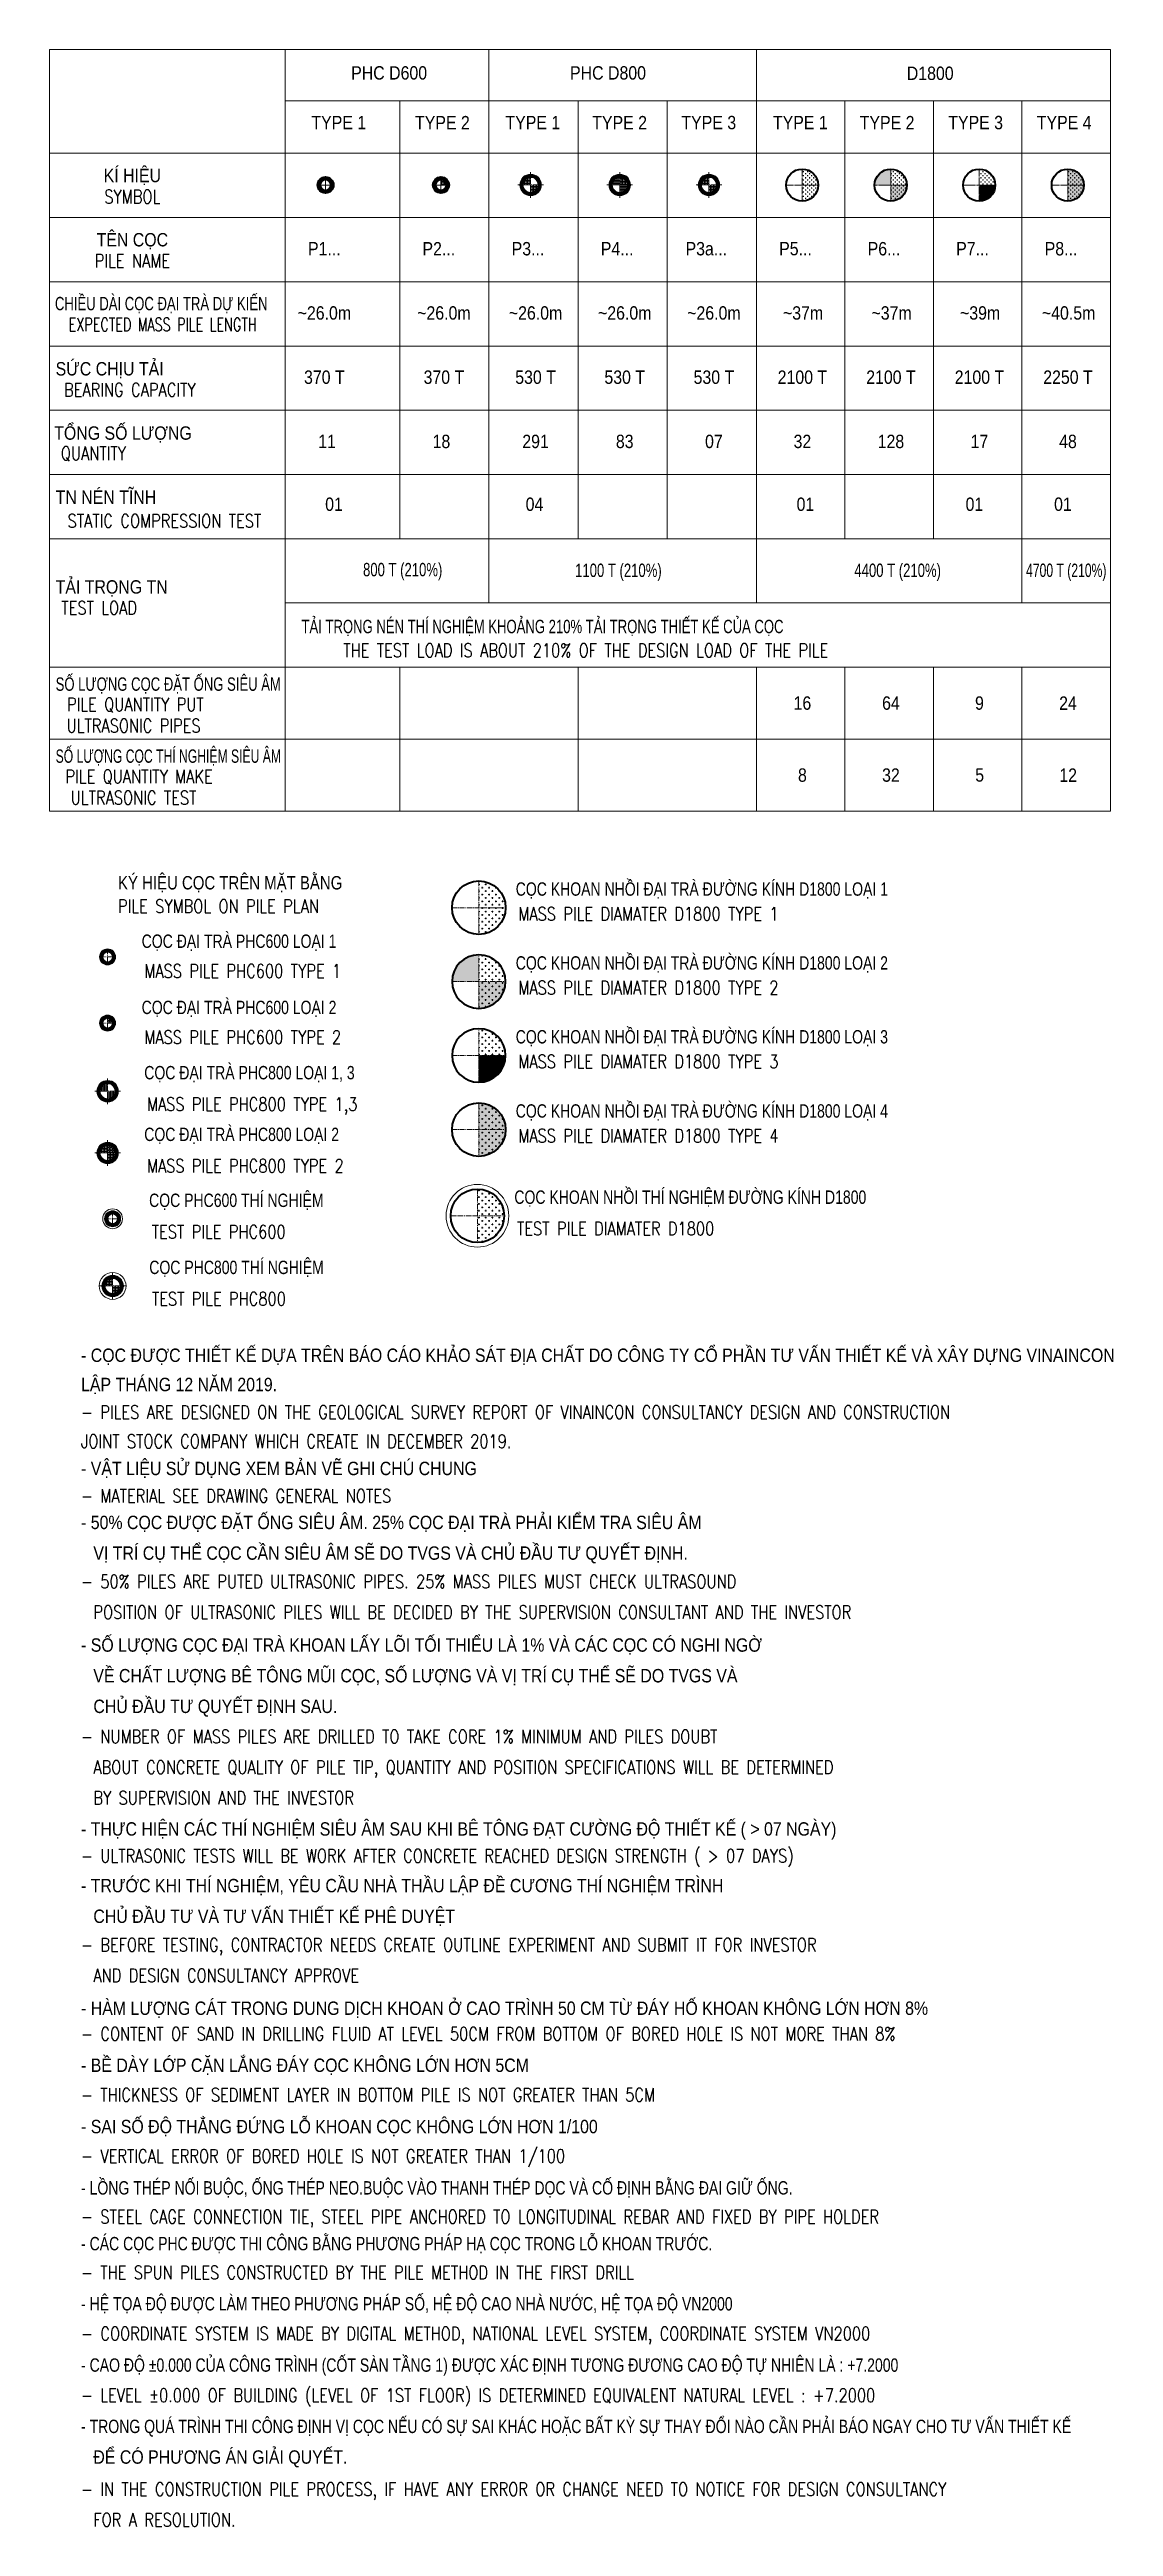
# Model space of a CAD drawing. Header units: millimetres. Extents: x -270655 to 676466, y -1281 to 105022.
# Drawn here: x 231387 to 271138, y 7750 to 100271 of the extents above; entities that cross this region are included whole.
import ezdxf
from ezdxf.enums import TextEntityAlignment as Align

# ---------------------------------------------------------------- set-up
doc = ezdxf.new("R2010")
doc.units = ezdxf.units.MM
doc.linetypes.add('CENTER2', pattern=[1.125, 0.75, -0.125, 0.125, -0.125])
doc.linetypes.add('HIDDEN2', pattern=[4.762499999999999, 3.175, -1.5875])
doc.layers.get('0').update_dxf_attribs({"lineweight": 20})
for name, color, linetype, lineweight in [('CHI', 3, 'Continuous', 20), ('NDC_S_AXIS', 5, 'CENTER2', 13), ('NDC_S_BEAM', 3, 'HIDDEN2', 20), ('NDC_S_CONTINUOUS', 3, 'Continuous', 20), ('NDC_S_DIM', 1, 'Continuous', 15), ('NDC_S_ENG TEXT', 2, 'Continuous', 20), ('NDC_S_HATCH MATERIAL', 8, 'Continuous', 13), ('NDC_S_PILE', 4, 'Continuous', 35), ('NDC_S_VN TEXT', 7, 'Continuous', 20), ('Text', 7, 'Continuous', 20)]:
    doc.layers.add(name, color=color, linetype=linetype, lineweight=lineweight)
doc.styles.add('NDC_ARIAL', font='arial.ttf', dxfattribs={"width": 0.85})
doc.styles.add('NDC_EN TXT', font='romans.shx', dxfattribs={"width": 0.8})
doc.styles.add('NDC_VIE TXT', font='arial.ttf', dxfattribs={"width": 0.8})
pattern_1 = [(0, (-1017.944527687039, -28199.02566761052), (0, 55.88), [40.64, -15.24]), (90, (-1017.944527687039, -28199.02566761052), (-55.88, 3.421663156817705e-15), [40.64, -15.24])]

msp = doc.modelspace()

# ---------------------------------------------------------------- texts
at = {"layer": 'NDC_S_ENG TEXT', "style": 'NDC_EN TXT'}
for s, width, p in [('SYMBOL', 0.8, (234480.3930033072, 94776.11557670988, 1.277157417119673e-09)), ('PILE NAME', 0.8, (234480.3930033072, 92376.59548040785, 1.995241350558865e-09)), ('EXPECTED MASS PILE LENGTH', 0.7, (235612.0914180687, 89999.73218079963, 2.713325283998068e-09)), ('BEARING CAPACITY', 0.8, (234387.7162748714, 87563.64336344162, 2.952686595144387e-09)), ('QUANTITY', 0.8, (233025.240067351, 85164.1232676164, 2.952686595144317e-09)), ('STATIC COMPRESSION TEST', 0.8, (235679.4162558419, 82666.44350964695)), ('TEST LOAD', 0.8, (233241.4742588668, 79416.68210797488, 3.736590436254389e-09)), ('THE TEST LOAD IS ABOUT 210%%% OF THE DESIGN LOAD OF THE PILE', 0.8, (251421.3388527486, 77829.60860522962, 4.388745908088199e-09)), ('PILE QUANTITY PUT', 0.8, (234593.8303669234, 75786.08757144018, 1.958222228085237e-09)), ('ULTRASONIC PIPES', 0.8, (234526.7441846261, 75015.41313909707, 1.958222228085237e-09)), ('PILE QUANTITY MAKE', 0.8, (234734.113808656, 73096.14522582098, 5.127170805248483e-09)), ('ULTRASONIC TEST', 0.8, (234526.7441846261, 72325.47079347787, 5.127170805248483e-09))]:
    msp.add_text(s, height=499.9999999999999, dxfattribs=dict(at, width=width)).set_placement(p, align=Align.MIDDLE)
at = {"layer": 'NDC_S_ENG TEXT', "style": 'NDC_EN TXT', "width": 0.8}
for s, p in [('PILE SYMBOL ON PILE PLAN', (233944.3098448667, 68270.91090916257, 9.10815886203166e-09)), ('MASS PILE DIAMATER D1800 TYPE 1', (248902.3779402691, 67988.7048442445)), ('MASS PILE PHC600 TYPE 1', (234926.3341903747, 65851.3520786035, 9.10815886203166e-09)), ('MASS PILE DIAMATER D1800 TYPE 2', (248902.3779402691, 65228.99305296756)), ('MASS PILE PHC600 TYPE 2', (234926.3341903747, 63378.36674748795, 9.10815886203166e-09)), ('MASS PILE DIAMATER D1800 TYPE 3', (248902.3779402691, 62469.28126169063)), ('MASS PILE PHC800 TYPE 1,3', (235023.3014395298, 60879.97965777214, 9.10815886203166e-09)), ('MASS PILE DIAMATER D1800 TYPE 4', (248902.3779402691, 59698.83147919559)), ('MASS PILE PHC800 TYPE 2', (235023.3014395298, 58575.69994632484, 9.10815886203166e-09)), ('TEST PILE DIAMATER D1800', (248850.6592338714, 56229.39467456329)), ('TEST PILE PHC600', (235203.9703495381, 56112.30661217563)), ('TEST PILE PHC800', (235211.3574237702, 53606.20269880301)), ('- PILES ARE DESIGNED ON THE GEOLOGICAL SURVEY REPORT OF VINAINCON CONSULTANCY DESIGN AND CONSTRUCTION ', (232564.4727898919, 49375.20361382657)), ('JOINT STOCK COMPANY WHICH CREATE IN DECEMBER 2019.', (232564.4727898919, 48282.69749791318)), ('- MATERIAL SEE DRAWING GENERAL NOTES', (232564.4727898919, 46246.60506368012)), ('- 50%%% PILES ARE PUTED ULTRASONIC PIPES. 25%%% MASS PILES MUST CHECK ULTRASOUND', (232564.4727898919, 43044.04986184489)), ('POSITION OF ULTRASONIC PILES WILL BE DECIDED BY THE SUPERVISION CONSULTANT AND THE INVESTOR', (233024.1469699227, 41899.08192675959)), ('- NUMBER OF MASS PILES ARE DRILLED TO TAKE CORE 1%%% MINIMUM AND PILES DOUBT ', (232564.4727898919, 37255.33101753009)), ('ABOUT CONCRETE QUALITY OF PILE TIP, QUANTITY AND POSITION SPECIFICATIONS WILL BE DETERMINED ', (233024.1469699227, 36110.36308244479)), ('BY SUPERVISION AND THE INVESTOR', (233024.1469699227, 34965.39514783633)), ('- ULTRASONIC TESTS WILL BE WORK AFTER CONCRETE REACHED DESIGN STRENGTH ( > 07 DAYS)', (232564.4727898919, 32802.4903087948)), ('- BEFORE TESTING, CONTRACTOR NEEDS CREATE OUTLINE EXPERIMENT AND SUBMIT IT FOR INVESTOR ', (232564.4727898919, 29479.646239133)), ('AND DESIGN CONSULTANCY APPROVE', (233024.1469699227, 28334.67830500138)), ('- CONTENT OF SAND IN DRILLING FLUID AT LEVEL 50CM FROM BOTTOM OF BORED HOLE IS NOT MORE THAN 8%%% ', (232564.4727898919, 26149.84845760747)), ('- THICKNESS OF SEDIMENT LAYER IN BOTTOM PILE IS NOT GREATER THAN 5CM', (232564.4727898919, 23874.8456643493)), ('- VERTICAL ERROR OF BORED HOLE IS NOT GREATER THAN 1/100', (232564.4727898919, 21586.47021178555)), ('- STEEL CAGE CONNECTION TIE, STEEL PIPE ANCHORED TO LONGITUDINAL REBAR AND FIXED BY PIPE HOLDER', (232564.4727898919, 19321.58769788119)), ('- THE SPUN PILES CONSTRUCTED BY THE PILE METHOD IN THE FIRST DRILL', (232564.4727898919, 17237.99169394406)), ('- COORDINATE SYSTEM IS MADE BY DIGITAL METHOD, NATIONAL LEVEL SYSTEM, COORDINATE SYSTEM VN2000', (232564.4727898919, 14953.58717501705)), ('- LEVEL %%P0.000 OF BUILDING (LEVEL OF 1ST FLOOR) IS DETERMINED EQUIVALENT NATURAL LEVEL : +7.2000', (232564.4727898919, 12649.75759850573)), ('- IN THE CONSTRUCTION PILE PROCESS, IF HAVE ANY ERROR OR CHANGE NEED TO NOTICE FOR DESIGN CONSULTANCY ', (232564.4727898919, 9144.915601937013)), ('FOR A RESOLUTION.', (233024.1469699227, 7999.947666851716))]:
    msp.add_text(s, height=499.9999999999999, dxfattribs=at).set_placement(p, align=Align.MIDDLE_LEFT)
at = {"layer": 'NDC_S_VN TEXT'}
for s, style, width, p in [('KÝ HIỆU CỌC TRÊN MẶT BẰNG', 'NDC_VIE TXT', 0.8, (233944.3098448667, 69146.87839262231, 9.10815886203166e-09)), ('CỌC KHOAN NHỒI ĐẠI TRÀ ĐƯỜNG KÍNH D1800 LOẠI 1 ', 'NDC_ARIAL', 0.75, (248805.3053210694, 68912.8325955949)), ('CỌC ĐẠI TRÀ PHC600 LOẠI 1', 'NDC_ARIAL', 0.75, (234829.261571175, 66964.388378309, 9.10815886203166e-09)), ('CỌC KHOAN NHỒI ĐẠI TRÀ ĐƯỜNG KÍNH D1800 LOẠI 2 ', 'NDC_ARIAL', 0.75, (248805.3053210694, 66153.12080431796)), ('CỌC ĐẠI TRÀ PHC600 LOẠI 2', 'NDC_ARIAL', 0.75, (234829.261571175, 64491.40304719345, 9.10815886203166e-09)), ('CỌC KHOAN NHỒI ĐẠI TRÀ ĐƯỜNG KÍNH D1800 LOẠI 3 ', 'NDC_ARIAL', 0.75, (248805.3053210694, 63393.40901304103)), ('CỌC ĐẠI TRÀ PHC800 LOẠI 1, 3', 'NDC_ARIAL', 0.75, (234926.22882033, 62054.10740912255, 9.10815886203166e-09)), ('CỌC KHOAN NHỒI ĐẠI TRÀ ĐƯỜNG KÍNH D1800 LOẠI 4 ', 'NDC_ARIAL', 0.75, (248805.3053210694, 60622.959230546)), ('CỌC ĐẠI TRÀ PHC800 LOẠI 2', 'NDC_ARIAL', 0.75, (234926.22882033, 59749.82769767524, 9.10815886203166e-09)), ('CỌC PHC600 THÍ NGHIỆM', 'NDC_ARIAL', 0.75, (235106.8977302191, 57286.43436352603)), ('CỌC KHOAN NHỒI THÍ NGHIỆM ĐƯỜNG KÍNH D1800', 'NDC_ARIAL', 0.75, (248753.5866146716, 57403.52242591369)), ('CỌC PHC800 THÍ NGHIỆM', 'NDC_ARIAL', 0.75, (235114.2848045705, 54780.33045015341)), ('- CỌC ĐƯỢC THIẾT KẾ DỰA TRÊN BÁO CÁO KHẢO SÁT ĐỊA CHẤT DO CÔNG TY CỔ PHẦN TƯ VẤN THIẾT KẾ VÀ XÂY DỰNG VINAINCON', 'NDC_ARIAL', 0.85, (232564.4727898919, 51498.59313034327)), ('LẬP THÁNG 12 NĂM 2019.', 'NDC_ARIAL', 0.85, (232564.4727898919, 50406.08701442988)), ('- VẬT LIỆU SỬ DỤNG XEM BẢN VẼ GHI CHÚ CHUNG', 'NDC_ARIAL', 0.85, (232564.4727898919, 47269.66726707728)), ('- 50%%% CỌC ĐƯỢC ĐẶT ỐNG SIÊU ÂM. 25%%% CỌC ĐẠI TRÀ PHẢI KIỂM TRA SIÊU ÂM', 'NDC_ARIAL', 0.85, (232564.4727898919, 45253.97307228358)), ('VỊ TRÍ CỤ THỂ CỌC CẦN SIÊU ÂM SẼ DO TVGS VÀ CHỦ ĐẦU TƯ QUYẾT ĐỊNH.', 'NDC_ARIAL', 0.85, (233024.1469699227, 44109.00513719828)), ('- SỐ LƯỢNG CỌC ĐẠI TRÀ KHOAN LẤY LÕI TỐI THIỂU LÀ 1%%% VÀ CÁC CỌC CÓ NGHI NGỜ', 'NDC_ARIAL', 0.85, (232564.4727898919, 40674.10133289607)), ('VỀ CHẤT LƯỢNG BÊ TÔNG MŨI CỌC, SỐ LƯỢNG VÀ VỊ TRÍ CỤ THỂ SẼ DO TVGS VÀ', 'NDC_ARIAL', 0.85, (233024.1469699227, 39529.13339781077)), ('CHỦ ĐẦU TƯ QUYẾT ĐỊNH SAU.', 'NDC_ARIAL', 0.85, (233024.1469699227, 38384.16546320231)), ('- THỰC HIỆN CÁC THÍ NGHIỆM SIÊU ÂM SAU KHI BÊ TÔNG ĐẠT CƯỜNG ĐỘ THIẾT KẾ ( > 07 NGÀY)', 'NDC_ARIAL', 0.85, (232564.4727898919, 33804.29372333796)), ('- TRƯỚC KHI THÍ NGHIỆM, YÊU CẦU NHÀ THẦU LẬP ĐỀ CƯƠNG THÍ NGHIỆM TRÌNH', 'NDC_ARIAL', 0.85, (232564.4727898919, 31688.17182447776)), ('CHỦ ĐẦU TƯ VÀ TƯ VẤN THIẾT KẾ PHÊ DUYỆT', 'NDC_ARIAL', 0.85, (233024.1469699227, 30543.20389034614)), ('- HÀM LƯỢNG CÁT TRONG DUNG DỊCH KHOAN Ở CAO TRÌNH 50 CM TỪ ĐÁY HỐ KHOAN KHÔNG LỚN HƠN 8%%%', 'NDC_ARIAL', 0.85, (232564.4727898919, 27108.30008604392)), ('- BỀ DÀY LỚP CẶN LẮNG ĐÁY CỌC KHÔNG LỚN HƠN 5CM', 'NDC_ARIAL', 0.85, (232564.4727898919, 24977.9225933055)), ('- SAI SỐ ĐỘ THẲNG ĐỨNG LỖ KHOAN CỌC KHÔNG LỚN HƠN 1/100', 'NDC_ARIAL', 0.85, (232564.4727898919, 22687.98672408858)), ('- LỒNG THÉP NỐI BUỘC, ỐNG THÉP NEO.BUỘC VÀO THANH THÉP DỌC VÀ CỐ ĐỊNH BẰNG ĐAI GIỮ ỐNG.', 'NDC_ARIAL', 0.75, (232564.4727898919, 20398.05085391799)), ('- CÁC CỌC PHC ĐƯỢC THI CÔNG BẰNG PHƯƠNG PHÁP HẠ CỌC TRONG LỖ KHOAN TRƯỚC.', 'NDC_ARIAL', 0.75, (232564.4727898919, 18314.45484998086)), ('- HỆ TỌA ĐỘ ĐƯỢC LÀM THEO PHƯƠNG PHÁP SỐ, HỆ ĐỘ CAO NHÀ NƯỚC, HỆ TỌA ĐỘ VN2000', 'NDC_ARIAL', 0.75, (232564.4727898919, 16068.17911548415)), ('- CAO ĐỘ %%P0.000 CỦA CÔNG TRÌNH (CỐT SÀN TẦNG 1) ĐƯỢC XÁC ĐỊNH TƯƠNG ĐƯƠNG CAO ĐỘ TỰ NHIÊN LÀ : +7.2000', 'NDC_ARIAL', 0.75, (232564.4727898919, 13778.24324579039)), ('- TRONG QUÁ TRÌNH THI CÔNG ĐỊNH VỊ CỌC NẾU CÓ SỰ SAI KHÁC HOẶC BẤT KỲ SỰ THAY ĐỔI NÀO CẦN PHẢI BÁO NGAY CHO TƯ VẤN THIẾT KẾ', 'NDC_ARIAL', 0.75, (232564.4727898919, 11488.30737657347)), ('ĐỂ CÓ PHƯƠNG ÁN GIẢI QUYẾT.', 'NDC_ARIAL', 0.85, (233024.1469699227, 10343.33944148818))]:
    msp.add_text(s, height=499.9999999999999, dxfattribs=dict(at, style=style, width=width)).set_placement(p, align=Align.MIDDLE_LEFT)
at = {"layer": 'Text', "style": 'NDC_ARIAL'}
for s, width, p in [('PHC D600', 0.85, (244074.8173677631, 99399.5196032422)), ('PHC D800', 0.85, (252252.9841356146, 99399.5196032422)), ('D1800', 0.85, (264290.9950798623, 99384.26246785096, 4.340349681247847e-09)), ('TYPE 1', 0.85, (242193.8979507227, 97544.08261096387)), ('TYPE 2', 0.85, (246065.5325896376, 97544.08261096387)), ('TYPE 1', 0.85, (249443.4542058314, 97544.08261096387)), ('TYPE 2', 0.85, (252686.257903452, 97544.08261096387, -1.633307324165881e-09)), ('TYPE 3', 0.85, (256017.7887530279, 97544.08261096387, -2.899221876518793e-09)), ('TYPE 1', 0.85, (259438.0467545594, 97544.08261096387, 1.184159864081218e-09)), ('TYPE 2', 0.85, (262680.8504521799, 97544.08261096387, 1.184159864081218e-09)), ('TYPE 3', 0.85, (265988.1453026484, 97544.08261096387, -3.11154484605594e-09)), ('TYPE 4', 0.85, (269295.4401531169, 97544.08261096387, -7.40724955619315e-09)), ('KÍ HIỆU', 0.85, (234480.3930033072, 95578.27098489218, 1.277157417119673e-09)), ('TÊN CỌC', 0.85, (234480.3930033072, 93178.75088859015, 1.995241350558865e-09)), ('CHIỀU DÀI CỌC ĐẠI TRÀ DỰ KIẾN', 0.7, (235560.6101654352, 90801.88758898193, 2.713325283998068e-09)), ('SỨC CHỊU TẢI', 0.85, (233632.5401843413, 88365.79877162391, 2.952686595144387e-09)), ('TỔNG SỐ LƯỢNG', 0.85, (234130.90754383, 85966.2786757987, 2.952686595144317e-09)), ('TN NÉN TĨNH', 0.85, (233494.2557367905, 83620.08124804907)), ('01', 0.85, (242015.4195788078, 83287.08979010375, 2.691214262463815e-09)), ('04', 0.85, (249506.4820128962, 83287.08979010375, 5.530449347606315e-09)), ('01', 0.85, (259628.0612907669, 83287.08979010375, 6.303138422638843e-09)), ('01', 0.85, (265942.2837684412, 83287.08979010375, -1.194004375093697e-09)), ('01', 0.85, (269249.5786189097, 83287.08979010375, -5.489709085230907e-09)), ('TẢI TRỌNG TN', 0.85, (233708.6401160538, 80218.83751615717, 3.736590436254389e-09)), ('800 T (210%%%)', 0.7, (244581.8386329793, 80782.89029717576, 4.06705061190537e-09)), ('1100 T (210%%%)', 0.7, (252642.0822352039, 80757.01152920854, 1.02242434044831e-08)), ('4400 T (210%%%)', 0.7, (263075.428923935, 80757.01152920854, 1.21967589667237e-08)), ('4700 T (210%%%)', 0.65, (269373.9233839324, 80757.01152920854, 8.017350702117092e-09)), ('TẢI TRỌNG NÉN THÍ NGHIỆM KHOẢNG 210%%% TẢI TRỌNG THIẾT KẾ CỦA CỌC', 0.7, (249805.2854004315, 78739.99432683687, 4.388745908088199e-09)), ('SỐ LƯỢNG CỌC ĐẶT ỐNG SIÊU ÂM', 0.7, (235822.4617395027, 76588.24297962248, 1.958222228085237e-09)), ('16', 0.85, (259516.1082129737, 75860.38530206916, 1.17368615865735e-08)), ('64', 0.85, (262823.4030634423, 75860.38530206916, 9.29194639786892e-09)), ('9', 0.85, (266130.6979139107, 75860.38530206916, 4.996241687731712e-09)), ('24', 0.85, (269437.9927643792, 75860.38530206916)), ('SỐ LƯỢNG CỌC THÍ NGHIỆM SIÊU ÂM', 0.65, (235824.482544414, 73898.30063400327, 5.127170805248479e-09)), ('8', 0.85, (259516.1082129737, 73170.4429569268, 1.490581016373686e-08)), ('32', 0.85, (262823.4030634423, 73170.4429569268, 1.230365518224688e-08)), ('5', 0.85, (266137.8862752058, 73170.4429569268, 1.490581016373686e-08)), ('12', 0.85, (269445.1811256743, 73170.4429569268, 1.061010545359964e-08))]:
    msp.add_text(s, height=499.9999999999999, dxfattribs=dict(at, width=width)).set_placement(p, align=Align.MIDDLE)
at = {"layer": 'Text', "color": 5, "style": 'NDC_ARIAL', "width": 0.85}
for s, p in [('P1...', (241654.6513473614, 92831.84750461372, 3.356659417793708e-09)), ('~26.0m', (241654.6513473614, 90432.32740974221, 4.792827284671877e-09)), ('370 T', (241654.6513473614, 88032.8073136786, 5.989633840403698e-09)), ('11', (241754.1225031241, 85633.28721785339, 2.985925319236461e-09))]:
    msp.add_text(s, height=499.9999999999999, dxfattribs=at).set_placement(p, align=Align.MIDDLE)
at = {"layer": 'Text', "color": 4, "style": 'NDC_ARIAL', "width": 0.85}
for s, p in [('P2...', (245930.6864363214, 92831.84750461372, 5.69368449952246e-09)), ('~26.0m', (246120.9269002935, 90432.32740974221, 4.792827284672013e-09)), ('370 T', (246120.9269002935, 88032.8073136786, 5.989633840403834e-09)), ('18', (246030.1575920841, 85633.28721785339, 8.66439548952126e-09))]:
    msp.add_text(s, height=499.9999999999999, dxfattribs=at).set_placement(p, align=Align.MIDDLE)
at = {"layer": 'Text', "color": 1, "style": 'NDC_ARIAL', "width": 0.85}
for s, p in [('P3...', (249262.2172858974, 92831.84750461372, 9.035129588078712e-09)), ('~26.0m', (249545.7516633531, 90432.32740974221, 1.047129745495688e-08)), ('530 T', (249545.7516633531, 88032.8073136786, 1.166810401068871e-08)), ('291', (249545.7516633531, 85633.28721785339, 9.846004493824504e-09))]:
    msp.add_text(s, height=499.9999999999999, dxfattribs=at).set_placement(p, align=Align.MIDDLE)
at = {"layer": 'Text', "color": 2, "style": 'NDC_ARIAL', "width": 0.85}
for s, p in [('P4...', (252593.7481354735, 92831.84750461372, 7.482739427145955e-09)), ('~26.0m', (252877.2825129292, 90432.32740974221, 8.918907294023879e-09)), ('530 T', (252877.2825129291, 88032.8073136786, 1.011571384975595e-08)), ('83', (252877.2825129292, 85633.28721785339, 8.293614332891748e-09))]:
    msp.add_text(s, height=499.9999999999999, dxfattribs=at).set_placement(p, align=Align.MIDDLE)
at = {"layer": 'Text', "color": 30, "true_color": 0xf26722, "style": 'NDC_ARIAL', "width": 0.85}
for s, p in [('P3a...', (255925.2789850494, 92831.84750461372, 6.216824874793045e-09)), ('P7...', (265871.3995355628, 92831.84750461372, 8.845280428010654e-09)), ('~26.0m', (256208.8133625053, 90432.32740974221, 1.317325361266718e-08)), ('~39m', (266154.9339131378, 90432.32740974221, 1.028144829488881e-08)), ('530 T', (256208.8133625052, 88032.8073136786, 1.437006016839925e-08)), ('2100 T', (266130.6979139112, 88032.8073136786, 1.098586689833895e-08)), ('07', (256208.8133625052, 85633.28721785339, 1.254796065153505e-08)), ('17', (266130.6979139112, 85633.28721785339, 9.163767381474748e-09))]:
    msp.add_text(s, height=499.9999999999999, dxfattribs=at).set_placement(p, align=Align.MIDDLE)
at = {"layer": 'Text', "color": 6, "style": 'NDC_ARIAL', "width": 0.85}
for s, p in [('P5...', (259256.8098346254, 92831.84750461372, 1.030020661539294e-08)), ('~37m', (259540.3442122003, 90432.32740974221, 1.17363744822711e-08)), ('2100 T', (259516.1082129738, 88032.8073136786, 1.244079308572124e-08)), ('32', (259516.1082129738, 85633.28721785339, 1.061869356885703e-08))]:
    msp.add_text(s, height=499.9999999999999, dxfattribs=at).set_placement(p, align=Align.MIDDLE)
at = {"layer": 'Text', "color": 152, "true_color": 0x2776bb, "style": 'NDC_ARIAL', "width": 0.85}
for s, p in [('P6...', (262564.1046850943, 92831.84750461372, 1.594242876194287e-08)), ('~37m', (262847.6390626692, 90432.32740974221, 1.307062769445338e-08)), ('2100 T', (262823.4030634427, 88032.8073136786, 1.377504629790352e-08)), ('128', (262823.4030634427, 85633.28721785339, 1.275872748160482e-08))]:
    msp.add_text(s, height=499.9999999999999, dxfattribs=at).set_placement(p, align=Align.MIDDLE)
at = {"layer": 'Text', "color": 3, "style": 'NDC_ARIAL', "width": 0.85}
for s, p in [('P8...', (269178.6943860314, 92831.84750461372, 4.549575717873444e-09)), ('~40.5m', (269462.2287636063, 90432.32740974221, 5.985743584751603e-09)), ('2250 T', (269437.9927643797, 88032.8073136786, 6.690162188201742e-09)), ('48', (269437.9927643797, 85633.28721785339, 4.868062671337538e-09))]:
    msp.add_text(s, height=499.9999999999999, dxfattribs=at).set_placement(p, align=Align.MIDDLE)

# ---------------------------------------------------------------- blocks, each defined once
blk = doc.blocks.new('P1000')
at = {"layer": 'NDC_S_AXIS', "ltscale": 250}
for p, q in [((-499.9999999999854, 0), (499.9999999999854, 0)), ((1.455191522836685e-11, 500), (-1.455191522836685e-11, -500))]:
    blk.add_line(p, q, dxfattribs=at)
at = {"layer": 'NDC_S_PILE'}
blk.add_circle((1.455191522836685e-11, 0), 500, dxfattribs=at)
blk = doc.blocks.new('D2000')
at = {"layer": 'NDC_S_HATCH MATERIAL'}
h = blk.add_hatch(dxfattribs=at)
h.set_pattern_fill('CROSS', color=256, scale=20)
h.set_pattern_definition([(0, (0, 0), (127, 127), [63.5, -190.5]), (90, (31.75, -31.75), (-127, 127), [63.5, -190.5])])
h.paths.add_polyline_path([(2.91038304567337e-11, 1000), (-5.684341886080801e-14, 0), (1000.000000000029, 0, 0.4142135623730951)])
h.paths.add_polyline_path([(1000.000000000029, 0), (-5.684341886080801e-14, -5.684341886080801e-14), (-2.91038304567337e-11, -1000, 0.4142135623731121)])
at = {"layer": 'NDC_S_AXIS', "ltscale": 250}
for p, q in [((2.91038304567337e-11, 1000), (-2.91038304567337e-11, -1000)), ((-999.9999999999709, 0), (1000.000000000029, 0))]:
    blk.add_line(p, q, dxfattribs=at)
at = {"layer": 'NDC_S_PILE'}
blk.add_circle((2.91038304567337e-11, 0), 1000, dxfattribs=at)

# ---------------------------------------------------------------- hatches: boundary and pattern name
h = msp.add_hatch(color=251)
h.dxf.hatch_style = 1
h.paths.add_polyline_path([(241698.853898011, 95509.85122137578), (241698.853898011, 95389.85122137578, -0.4142135623731102), (241878.853898011, 95209.85122137578), (241998.853898011, 95209.85122137578, 0.4142135623731007)])
h.paths.add_polyline_path([(241698.853898011, 95509.85122137578, 0.4142135623730894), (241398.853898011, 95209.85122137578), (241518.853898011, 95209.85122137578, -0.4142135623730799), (241698.853898011, 95389.85122137578)])
h.paths.add_polyline_path([(241518.853898011, 95209.85122137578), (241398.853898011, 95209.85122137578, 0.4142135623730724), (241698.853898011, 94909.85122137578), (241698.853898011, 95029.85122137578, -0.4142135623730629)])
h.paths.add_polyline_path([(241998.853898011, 95209.85122137578), (241878.853898011, 95209.85122137578, -0.4142135623731272), (241698.853898011, 95029.85122137578), (241698.853898011, 94909.85122137578, 0.4142135623731178)])
h = msp.add_hatch(color=251)
h.dxf.hatch_style = 1
h.paths.add_polyline_path([(246012.7064421921, 95509.85122137578), (246012.7064421921, 95389.85122137578, -0.4142135623731102), (246192.7064421921, 95209.85122137578), (246312.7064421921, 95209.85122137578, 0.4142135623731007)])
h.paths.add_polyline_path([(246012.7064421921, 95509.85122137578, 0.4142135623730894), (245712.7064421921, 95209.85122137578), (245832.7064421921, 95209.85122137578, -0.4142135623730799), (246012.7064421921, 95389.85122137578)])
h.paths.add_polyline_path([(245832.7064421921, 95209.85122137578), (245712.7064421921, 95209.85122137578, 0.4142135623730724), (246012.7064421921, 94909.85122137578), (246012.7064421921, 95029.85122137578, -0.4142135623730629)])
h.paths.add_polyline_path([(246312.7064421921, 95209.85122137578), (246192.7064421921, 95209.85122137578, -0.4142135623731272), (246012.7064421921, 95029.85122137578), (246012.7064421921, 94909.85122137578, 0.4142135623731178)])
h = msp.add_hatch()
h.set_pattern_fill('ANGLE', color=251, scale=8)
h.set_pattern_definition([(0, (611.8376423856243, -2276.031355605111), (0, 55.88), [40.64, -15.24]), (90, (611.8376423856243, -2276.031355605111), (-55.88, 3.421663156817705e-15), [40.64, -15.24])])
h.paths.add_polyline_path([(246012.7064421921, 95389.85122137578), (246012.7064421921, 95209.85122137578), (246192.7064421921, 95209.85122137578, 0.4142135623730951)])
h = msp.add_hatch(color=251)
h.dxf.hatch_style = 1
edge = h.paths.add_edge_path()
edge.add_line((249361.0153316519, 95615.67077189), (249361.0153316519, 95495.67077189))
edge.add_arc((249361.7926808068, 95216.44812104493), 279.2237329036704, -0.15950966221589624, 90.15950966221658, ccw=False)
edge.add_line((249641.0153316519, 95215.67077189), (249761.0153316519, 95215.67077189))
edge.add_arc((249361.0153316519, 95215.67077189), 400, 0, 90.00000000000001)
edge = h.paths.add_edge_path()
edge.add_line((249761.0153316519, 95215.67077189), (249641.0153316519, 95215.67077189))
edge.add_arc((249361.0153316519, 95215.67077189), 279.9999999999998, -90.00000000000398, 1.1368683772161603e-13, ccw=False)
edge.add_line((249361.0153316519, 94935.67077189), (249361.0153316519, 94815.67077189))
edge.add_arc((249361.0153316519, 95215.67077189), 400.0000000000001, 269.9999999999966, 360)
edge = h.paths.add_edge_path()
edge.add_line((249081.0153316519, 95215.67077189), (248961.0153316519, 95215.67077189))
edge.add_arc((249361.0153316519, 95215.67077189), 400.0000000000002, 180, 269.9999999999966)
edge.add_line((249361.0153316519, 94815.67077189), (249361.0153316519, 94935.67077189))
edge.add_arc((249361.0153316519, 95215.67077189), 279.9999999999999, 180, 269.99999999999596, ccw=False)
edge = h.paths.add_edge_path()
edge.add_line((249361.0153316519, 95495.67077189), (249361.0153316519, 95615.67077189))
edge.add_arc((249361.0153316519, 95215.67077189), 400, 90, 180)
edge.add_line((248961.0153316519, 95215.67077189), (249081.0153316519, 95215.67077189))
edge.add_arc((249360.2379824969, 95216.44812104492), 279.2237329036704, 89.84049033778479, 180.1595096622159, ccw=False)
h = msp.add_hatch()
h.set_pattern_fill('ANGLE', color=251, scale=8)
h.set_pattern_definition([(0, (249361.0153316519, 95215.67077189), (0, 55.88000000000001), [40.64, -15.24]), (90, (249361.0153316519, 95215.67077189), (-55.88000000000001, 3.421663156817705e-15), [40.64, -15.24])])
edge = h.paths.add_edge_path()
edge.add_arc((249360.2379824969, 95216.44812104493), 279.2237329036701, 89.84049033778477, 180.1595096622159)
edge.add_line((249081.0153316519, 95215.67077189), (249361.0153316519, 95215.67077189))
edge.add_line((249361.0153316519, 95215.67077189), (249361.0153316519, 95495.67077189))
edge = h.paths.add_edge_path()
edge.add_line((249641.0153316519, 95215.67077189), (249361.0153316519, 95215.67077189))
edge.add_line((249361.0153316519, 95215.67077189), (249361.0153316519, 94935.67077189))
edge.add_arc((249361.7926808068, 95214.89342273508), 279.2237329036707, 269.8404903377801, 360.1595096622158)
h = msp.add_hatch(color=251)
h.dxf.hatch_style = 1
edge = h.paths.add_edge_path()
edge.add_line((252692.5461812279, 95615.67077189), (252692.5461812279, 95495.67077189))
edge.add_arc((252693.3235303828, 95216.44812104493), 279.2237329036704, -0.15950966221589624, 90.15950966221658, ccw=False)
edge.add_line((252972.5461812279, 95215.67077189), (253092.5461812279, 95215.67077189))
edge.add_arc((252692.5461812279, 95215.67077189), 400, 0, 90.00000000000001)
edge = h.paths.add_edge_path()
edge.add_line((253092.5461812279, 95215.67077189), (252972.5461812279, 95215.67077189))
edge.add_arc((252692.5461812279, 95215.67077189), 279.9999999999998, -90.00000000000398, 1.1368683772161603e-13, ccw=False)
edge.add_line((252692.5461812279, 94935.67077189), (252692.5461812279, 94815.67077189))
edge.add_arc((252692.5461812279, 95215.67077189), 400.0000000000001, 269.9999999999966, 360)
edge = h.paths.add_edge_path()
edge.add_line((252412.5461812279, 95215.67077189), (252292.5461812279, 95215.67077189))
edge.add_arc((252692.5461812279, 95215.67077189), 400.0000000000002, 180, 269.9999999999966)
edge.add_line((252692.5461812279, 94815.67077189), (252692.5461812279, 94935.67077189))
edge.add_arc((252692.5461812279, 95215.67077189), 279.9999999999999, 180, 269.99999999999596, ccw=False)
edge = h.paths.add_edge_path()
edge.add_line((252692.5461812279, 95495.67077189), (252692.5461812279, 95615.67077189))
edge.add_arc((252692.5461812279, 95215.67077189), 400, 90, 180)
edge.add_line((252292.5461812279, 95215.67077189), (252412.5461812279, 95215.67077189))
edge.add_arc((252691.768832073, 95216.44812104492), 279.2237329036704, 89.84049033778479, 180.1595096622159, ccw=False)
h = msp.add_hatch()
h.set_pattern_fill('ANGLE', color=251, scale=8)
h.set_pattern_definition([(0, (252692.5461812279, 95215.67077189), (0, 55.88000000000001), [40.64, -15.24]), (90, (252692.5461812279, 95215.67077189), (-55.88000000000001, 3.421663156817705e-15), [40.64, -15.24])])
edge = h.paths.add_edge_path()
edge.add_arc((252691.768832073, 95216.44812104493), 279.2237329036701, 89.84049033778477, 180.1595096622159)
edge.add_line((252412.5461812279, 95215.67077189), (252692.5461812279, 95215.67077189))
edge.add_line((252692.5461812279, 95215.67077189), (252692.5461812279, 95495.67077189))
edge = h.paths.add_edge_path()
edge.add_line((252972.5461812279, 95215.67077189), (252692.5461812279, 95215.67077189))
edge.add_line((252692.5461812279, 95215.67077189), (252692.5461812279, 94935.67077189))
edge.add_arc((252693.3235303828, 95214.89342273508), 279.2237329036707, 269.8404903377801, 360.1595096622158)
h = msp.add_hatch()
h.set_pattern_fill('ANGLE', color=251, scale=8)
h.set_pattern_definition([(0, (611.8376423856826, -2276.031355605111), (0, 55.88), [40.64, -15.24]), (90, (611.8376423856826, -2276.031355605111), (-55.88, 3.421663156817705e-15), [40.64, -15.24])])
h.paths.add_polyline_path([(252692.5461812279, 95495.67077189), (252692.5461812279, 95215.67077189), (252972.5461812279, 95215.67077189, 0.4142135623730951)])
h = msp.add_hatch(color=251)
h.dxf.hatch_style = 1
edge = h.paths.add_edge_path()
edge.add_line((256024.0770308039, 95615.67077189), (256024.0770308039, 95495.67077189))
edge.add_arc((256024.8543799588, 95216.44812104493), 279.2237329036704, -0.15950966221589624, 90.15950966221658, ccw=False)
edge.add_line((256304.0770308039, 95215.67077189), (256424.0770308039, 95215.67077189))
edge.add_arc((256024.0770308039, 95215.67077189), 400, 0, 90.00000000000001)
edge = h.paths.add_edge_path()
edge.add_line((256424.0770308039, 95215.67077189), (256304.0770308039, 95215.67077189))
edge.add_arc((256024.0770308039, 95215.67077189), 279.9999999999998, -90.00000000000398, 1.1368683772161603e-13, ccw=False)
edge.add_line((256024.0770308039, 94935.67077189), (256024.0770308039, 94815.67077189))
edge.add_arc((256024.0770308039, 95215.67077189), 400.0000000000001, 269.9999999999966, 360)
edge = h.paths.add_edge_path()
edge.add_line((255744.0770308039, 95215.67077189), (255624.0770308039, 95215.67077189))
edge.add_arc((256024.0770308039, 95215.67077189), 400.0000000000002, 180, 269.9999999999966)
edge.add_line((256024.0770308039, 94815.67077189), (256024.0770308039, 94935.67077189))
edge.add_arc((256024.0770308039, 95215.67077189), 279.9999999999999, 180, 269.99999999999596, ccw=False)
edge = h.paths.add_edge_path()
edge.add_line((256024.0770308039, 95495.67077189), (256024.0770308039, 95615.67077189))
edge.add_arc((256024.0770308039, 95215.67077189), 400, 90, 180)
edge.add_line((255624.0770308039, 95215.67077189), (255744.0770308039, 95215.67077189))
edge.add_arc((256023.299681649, 95216.44812104492), 279.2237329036704, 89.84049033778479, 180.1595096622159, ccw=False)
h = msp.add_hatch()
h.set_pattern_fill('ANGLE', color=251, scale=8)
h.set_pattern_definition([(0, (256024.0770308039, 95215.67077189), (0, 55.88000000000001), [40.64, -15.24]), (90, (256024.0770308039, 95215.67077189), (-55.88000000000001, 3.421663156817705e-15), [40.64, -15.24])])
edge = h.paths.add_edge_path()
edge.add_arc((256023.299681649, 95216.44812104493), 279.2237329036701, 89.84049033778477, 180.1595096622159)
edge.add_line((255744.0770308039, 95215.67077189), (256024.0770308039, 95215.67077189))
edge.add_line((256024.0770308039, 95215.67077189), (256024.0770308039, 95495.67077189))
edge = h.paths.add_edge_path()
edge.add_line((256304.0770308039, 95215.67077189), (256024.0770308039, 95215.67077189))
edge.add_line((256024.0770308039, 95215.67077189), (256024.0770308039, 94935.67077189))
edge.add_arc((256024.8543799588, 95214.89342273508), 279.2237329036707, 269.8404903377801, 360.1595096622158)
h = msp.add_hatch(color=251)
h.dxf.hatch_style = 1
h.paths.add_polyline_path([(233556.1459131301, 66677.94369030654), (233556.1459131301, 66557.94369030654, -0.4142135623731102), (233736.1459131301, 66377.94369030654), (233856.1459131301, 66377.94369030654, 0.4142135623731007)])
h.paths.add_polyline_path([(233556.1459131301, 66677.94369030654, 0.4142135623730894), (233256.1459131301, 66377.94369030654), (233376.1459131301, 66377.94369030654, -0.4142135623730799), (233556.1459131301, 66557.94369030654)])
h.paths.add_polyline_path([(233376.1459131301, 66377.94369030654), (233256.1459131301, 66377.94369030654, 0.4142135623730724), (233556.1459131301, 66077.94369030654), (233556.1459131301, 66197.94369030654, -0.4142135623730629)])
h.paths.add_polyline_path([(233856.1459131301, 66377.94369030654), (233736.1459131301, 66377.94369030654, -0.4142135623731272), (233556.1459131301, 66197.94369030654), (233556.1459131301, 66077.94369030654, 0.4142135623731178)])
h = msp.add_hatch(color=251)
h.dxf.hatch_style = 1
h.paths.add_polyline_path([(233556.1459131301, 64204.95835919099), (233556.1459131301, 64084.95835919099, -0.4142135623731102), (233736.1459131301, 63904.95835919099), (233856.1459131301, 63904.95835919099, 0.4142135623731007)])
h.paths.add_polyline_path([(233556.1459131301, 64204.95835919099, 0.4142135623730894), (233256.1459131301, 63904.95835919099), (233376.1459131301, 63904.95835919099, -0.4142135623730799), (233556.1459131301, 64084.95835919099)])
h.paths.add_polyline_path([(233376.1459131301, 63904.95835919099), (233256.1459131301, 63904.95835919099, 0.4142135623730724), (233556.1459131301, 63604.95835919099), (233556.1459131301, 63724.95835919099, -0.4142135623730629)])
h.paths.add_polyline_path([(233856.1459131301, 63904.95835919099), (233736.1459131301, 63904.95835919099, -0.4142135623731272), (233556.1459131301, 63724.95835919099), (233556.1459131301, 63604.95835919099, 0.4142135623731178)])
h = msp.add_hatch(color=251)
h.dxf.hatch_style = 1
edge = h.paths.add_edge_path()
edge.add_line((233556.1459131301, 61761.85824438211), (233556.1459131301, 61641.85824438211))
edge.add_arc((233556.9232622851, 61362.63559353704), 279.2237329036704, -0.15950966221589624, 90.15950966221658, ccw=False)
edge.add_line((233836.1459131301, 61361.85824438211), (233956.1459131301, 61361.85824438211))
edge.add_arc((233556.1459131301, 61361.85824438211), 400, 0, 90.00000000000001)
edge = h.paths.add_edge_path()
edge.add_line((233956.1459131301, 61361.85824438211), (233836.1459131301, 61361.85824438211))
edge.add_arc((233556.1459131301, 61361.85824438211), 279.9999999999998, -90.00000000000398, 1.1368683772161603e-13, ccw=False)
edge.add_line((233556.1459131301, 61081.85824438211), (233556.1459131301, 60961.85824438211))
edge.add_arc((233556.1459131301, 61361.85824438211), 400.0000000000001, 269.9999999999966, 360)
edge = h.paths.add_edge_path()
edge.add_line((233276.1459131301, 61361.85824438211), (233156.1459131301, 61361.85824438211))
edge.add_arc((233556.1459131301, 61361.85824438211), 400.0000000000002, 180, 269.9999999999966)
edge.add_line((233556.1459131301, 60961.85824438211), (233556.1459131301, 61081.85824438211))
edge.add_arc((233556.1459131301, 61361.85824438211), 279.9999999999999, 180, 269.99999999999596, ccw=False)
edge = h.paths.add_edge_path()
edge.add_line((233556.1459131301, 61641.85824438211), (233556.1459131301, 61761.85824438211))
edge.add_arc((233556.1459131301, 61361.85824438211), 400, 90, 180)
edge.add_line((233156.1459131301, 61361.85824438211), (233276.1459131301, 61361.85824438211))
edge.add_arc((233555.3685639752, 61362.63559353702), 279.2237329036704, 89.84049033778479, 180.1595096622159, ccw=False)
h = msp.add_hatch()
h.set_pattern_fill('ANGLE', color=251, scale=8)
h.set_pattern_definition([(0, (233556.1459131301, 61361.85824438211), (0, 55.88000000000001), [40.64, -15.24]), (90, (233556.1459131301, 61361.85824438211), (-55.88000000000001, 3.421663156817705e-15), [40.64, -15.24])])
edge = h.paths.add_edge_path()
edge.add_arc((233555.3685639752, 61362.63559353704), 279.2237329036701, 89.84049033778477, 180.1595096622159)
edge.add_line((233276.1459131301, 61361.85824438211), (233556.1459131301, 61361.85824438211))
edge.add_line((233556.1459131301, 61361.85824438211), (233556.1459131301, 61641.85824438211))
edge = h.paths.add_edge_path()
edge.add_line((233836.1459131301, 61361.85824438211), (233556.1459131301, 61361.85824438211))
edge.add_line((233556.1459131301, 61361.85824438211), (233556.1459131301, 61081.85824438211))
edge.add_arc((233556.9232622851, 61361.08089522719), 279.2237329036707, 269.8404903377801, 360.1595096622158)
h = msp.add_hatch(color=251)
h.dxf.hatch_style = 1
edge = h.paths.add_edge_path()
edge.add_line((233556.1459131301, 59457.5785329348), (233556.1459131301, 59337.5785329348))
edge.add_arc((233556.9232622851, 59058.35588208973), 279.2237329036704, -0.15950966221589624, 90.15950966221658, ccw=False)
edge.add_line((233836.1459131301, 59057.5785329348), (233956.1459131301, 59057.5785329348))
edge.add_arc((233556.1459131301, 59057.5785329348), 400, 0, 90.00000000000001)
edge = h.paths.add_edge_path()
edge.add_line((233956.1459131301, 59057.5785329348), (233836.1459131301, 59057.5785329348))
edge.add_arc((233556.1459131301, 59057.5785329348), 279.9999999999998, -90.00000000000398, 1.1368683772161603e-13, ccw=False)
edge.add_line((233556.1459131301, 58777.5785329348), (233556.1459131301, 58657.5785329348))
edge.add_arc((233556.1459131301, 59057.5785329348), 400.0000000000001, 269.9999999999966, 360)
edge = h.paths.add_edge_path()
edge.add_line((233276.1459131301, 59057.5785329348), (233156.1459131301, 59057.5785329348))
edge.add_arc((233556.1459131301, 59057.5785329348), 400.0000000000002, 180, 269.9999999999966)
edge.add_line((233556.1459131301, 58657.5785329348), (233556.1459131301, 58777.5785329348))
edge.add_arc((233556.1459131301, 59057.5785329348), 279.9999999999999, 180, 269.99999999999596, ccw=False)
edge = h.paths.add_edge_path()
edge.add_line((233556.1459131301, 59337.5785329348), (233556.1459131301, 59457.5785329348))
edge.add_arc((233556.1459131301, 59057.5785329348), 400, 90, 180)
edge.add_line((233156.1459131301, 59057.5785329348), (233276.1459131301, 59057.5785329348))
edge.add_arc((233555.3685639752, 59058.35588208972), 279.2237329036704, 89.84049033778479, 180.1595096622159, ccw=False)
h = msp.add_hatch()
h.set_pattern_fill('ANGLE', color=251, scale=8)
h.set_pattern_definition([(0, (233556.1459131301, 59057.5785329348), (0, 55.88000000000001), [40.64, -15.24]), (90, (233556.1459131301, 59057.5785329348), (-55.88000000000001, 3.421663156817705e-15), [40.64, -15.24])])
edge = h.paths.add_edge_path()
edge.add_arc((233555.3685639752, 59058.35588208973), 279.2237329036701, 89.84049033778477, 180.1595096622159)
edge.add_line((233276.1459131301, 59057.5785329348), (233556.1459131301, 59057.5785329348))
edge.add_line((233556.1459131301, 59057.5785329348), (233556.1459131301, 59337.5785329348))
edge = h.paths.add_edge_path()
edge.add_line((233836.1459131301, 59057.5785329348), (233556.1459131301, 59057.5785329348))
edge.add_line((233556.1459131301, 59057.5785329348), (233556.1459131301, 58777.5785329348))
edge.add_arc((233556.9232622851, 59056.80118377988), 279.2237329036707, 269.8404903377801, 360.1595096622158)
h = msp.add_hatch(color=251)
h.dxf.hatch_style = 1
h.paths.add_polyline_path([(233744.2018973706, 56896.19626140766), (233744.2018973706, 56776.19626140766, -0.4142135623731102), (233924.2018973706, 56596.19626140766), (234044.2018973706, 56596.19626140766, 0.4142135623731007)])
h.paths.add_polyline_path([(233744.2018973706, 56896.19626140766, 0.4142135623730894), (233444.2018973706, 56596.19626140766), (233564.2018973706, 56596.19626140766, -0.4142135623730799), (233744.2018973706, 56776.19626140766)])
h.paths.add_polyline_path([(233564.2018973706, 56596.19626140766), (233444.2018973706, 56596.19626140766, 0.4142135623730724), (233744.2018973706, 56296.19626140766), (233744.2018973706, 56416.19626140766, -0.4142135623730629)])
h.paths.add_polyline_path([(234044.2018973706, 56596.19626140766), (233924.2018973706, 56596.19626140766, -0.4142135623731272), (233744.2018973706, 56416.19626140766), (233744.2018973706, 56296.19626140766, 0.4142135623731178)])
h = msp.add_hatch(color=251)
h.dxf.hatch_style = 1
edge = h.paths.add_edge_path()
edge.add_line((233744.2018973706, 54488.08128541298), (233744.2018973706, 54368.08128541298))
edge.add_arc((233744.9792465255, 54088.85863456791), 279.2237329036704, -0.15950966221589624, 90.15950966221658, ccw=False)
edge.add_line((234024.2018973706, 54088.08128541298), (234144.2018973706, 54088.08128541298))
edge.add_arc((233744.2018973706, 54088.08128541298), 400, 0, 90.00000000000001)
edge = h.paths.add_edge_path()
edge.add_line((234144.2018973706, 54088.08128541298), (234024.2018973706, 54088.08128541298))
edge.add_arc((233744.2018973706, 54088.08128541298), 279.9999999999998, -90.00000000000398, 1.1368683772161603e-13, ccw=False)
edge.add_line((233744.2018973706, 53808.08128541298), (233744.2018973706, 53688.08128541298))
edge.add_arc((233744.2018973706, 54088.08128541298), 400.0000000000001, 269.9999999999966, 360)
edge = h.paths.add_edge_path()
edge.add_line((233464.2018973706, 54088.08128541298), (233344.2018973706, 54088.08128541298))
edge.add_arc((233744.2018973706, 54088.08128541298), 400.0000000000002, 180, 269.9999999999966)
edge.add_line((233744.2018973706, 53688.08128541298), (233744.2018973706, 53808.08128541298))
edge.add_arc((233744.2018973706, 54088.08128541298), 279.9999999999999, 180, 269.99999999999596, ccw=False)
edge = h.paths.add_edge_path()
edge.add_line((233744.2018973706, 54368.08128541298), (233744.2018973706, 54488.08128541298))
edge.add_arc((233744.2018973706, 54088.08128541298), 400, 90, 180)
edge.add_line((233344.2018973706, 54088.08128541298), (233464.2018973706, 54088.08128541298))
edge.add_arc((233743.4245482157, 54088.85863456789), 279.2237329036704, 89.84049033778479, 180.1595096622159, ccw=False)
h = msp.add_hatch()
h.set_pattern_fill('ANGLE', color=251, scale=8)
h.set_pattern_definition([(0, (233744.2018973706, 54088.08128541298), (0, 55.88000000000001), [40.64, -15.24]), (90, (233744.2018973706, 54088.08128541298), (-55.88000000000001, 3.421663156817705e-15), [40.64, -15.24])])
edge = h.paths.add_edge_path()
edge.add_arc((233743.4245482157, 54088.85863456791), 279.2237329036701, 89.84049033778477, 180.1595096622159)
edge.add_line((233464.2018973706, 54088.08128541298), (233744.2018973706, 54088.08128541298))
edge.add_line((233744.2018973706, 54088.08128541298), (233744.2018973706, 54368.08128541298))
edge = h.paths.add_edge_path()
edge.add_line((234024.2018973706, 54088.08128541298), (233744.2018973706, 54088.08128541298))
edge.add_line((233744.2018973706, 54088.08128541298), (233744.2018973706, 53808.08128541298))
edge.add_arc((233744.9792465255, 54087.30393625806), 279.2237329036707, 269.8404903377801, 360.1595096622158)
at = {"layer": 'NDC_S_BEAM'}
h = msp.add_hatch(dxfattribs=at)
h.set_pattern_fill('ANGLE', color=8, scale=8)
h.set_pattern_definition(pattern_1)
h.paths.add_polyline_path([(233556.1459131301, 64084.95835919099), (233556.1459131301, 63904.95835919099), (233736.1459131301, 63904.95835919099, 0.4142135623730951)])
h = msp.add_hatch(dxfattribs=at)
h.set_pattern_fill('ANGLE', color=8, scale=8)
h.set_pattern_definition(pattern_1)
h.paths.add_polyline_path([(233556.1459131301, 59337.5785329348), (233556.1459131301, 59057.5785329348), (233836.1459131301, 59057.5785329348, 0.4142135623730951)])
at = {"layer": 'NDC_S_DIM'}
h = msp.add_hatch(color=251, dxfattribs=at)
h.dxf.hatch_style = 1
h.paths.add_polyline_path([(262814.4188267251, 95807.37522774251, 0.4142135623730951), (262214.4188267251, 95207.37522774251), (262814.4188267251, 95207.37522774251)])
h.paths.add_polyline_path([(263414.4188267251, 95207.37522774251), (262814.4188267251, 95207.37522774251), (262814.4188267251, 94607.37522774251, 0.4142135623730951)])
h = msp.add_hatch(color=251, dxfattribs=at)
h.dxf.hatch_style = 1
h.paths.add_polyline_path([(269429.0085276625, 95807.37522774251), (269429.0085276625, 95207.37522774251), (270029.0085276625, 95207.37522774251, 0.4142135623730951)])
h.paths.add_polyline_path([(270029.0085276625, 95207.37522774251), (269429.0085276625, 95207.37522774251), (269429.0085276625, 94607.37522774251, 0.4142135623730951)])
h = msp.add_hatch(color=251, dxfattribs=at)
h.dxf.hatch_style = 1
h.paths.add_polyline_path([(266721.713677194, 95207.37522774251), (266121.713677194, 95207.37522774251), (266121.713677194, 94607.37522774251, 0.4142135623730951)])
h = msp.add_hatch(color=251, dxfattribs=at)
h.dxf.hatch_style = 1
h.paths.add_polyline_path([(247426.2589486558, 66456.52929290928, 0.4142135623730951), (246426.2589486558, 65456.52929290928), (247426.2589486558, 65456.52929290928)])
h.paths.add_polyline_path([(248426.2589486558, 65456.52929290928), (247426.2589486558, 65456.52929290928), (247426.2589486558, 64456.52929290928, 0.4142135623731121)])
h = msp.add_hatch(color=251, dxfattribs=at)
h.dxf.hatch_style = 1
h.paths.add_polyline_path([(248426.2589486558, 62696.81750163235), (247426.2589486557, 62696.81750163235), (247426.2589486558, 61696.81750163235, 0.4142135623730951)])
h = msp.add_hatch(color=251, dxfattribs=at)
h.dxf.hatch_style = 1
edge = h.paths.add_edge_path()
edge.add_line((247426.2589486557, 60926.36771913731), (247426.2589486557, 59926.36771913731))
edge.add_line((247426.2589486557, 59926.36771913731), (248426.2589486557, 59926.36771913731))
edge.add_arc((247447.5022603589, 59947.61103084046), 978.9871976578347, 358.7566255775722, 451.2433744224279)
edge = h.paths.add_edge_path()
edge.add_line((248426.2589486557, 59926.36771913731), (247426.2589486557, 59926.36771913731))
edge.add_line((247426.2589486557, 59926.36771913731), (247426.2589486557, 58926.36771913731))
edge.add_arc((247426.2589486557, 59926.36771913734), 1000.000000000029, 270.0000000000017, 359.9999999999984)

# ---------------------------------------------------------------- linework, layer by layer
at = {"ltscale": 100}
for centre, radius in [((241698.853898011, 95209.85122137578), 300), ((241698.853898011, 95209.85122137578), 180), ((246012.7064421921, 95209.85122137578), 300), ((246012.7064421921, 95209.85122137578), 180), ((249361.0153316519, 95215.67077189, 6.456630234673467e-09), 400), ((249361.0153316519, 95215.67077189, 6.456630234673467e-09), 280), ((252692.5461812279, 95215.67077189, 4.904240073740708e-09), 400), ((252692.5461812279, 95215.67077189, 4.904240073740708e-09), 280), ((256024.0770308039, 95215.67077189, 8.285500054900313e-09), 400), ((256024.0770308039, 95215.67077189, 8.285500054900313e-09), 280), ((233556.1459131301, 66377.94369030654, 9.10815886203166e-09), 300), ((233556.1459131301, 66377.94369030654, 9.10815886203166e-09), 180), ((233556.1459131301, 63904.95835919099, 9.10815886203166e-09), 300), ((233556.1459131301, 63904.95835919099, 9.10815886203166e-09), 180), ((233556.1459131301, 61361.85824438211, 9.10815886203166e-09), 400), ((233556.1459131301, 61361.85824438211, 9.10815886203166e-09), 280), ((233556.1459131301, 59057.5785329348, 9.10815886203166e-09), 400), ((233556.1459131301, 59057.5785329348, 9.10815886203166e-09), 280), ((233744.2018973706, 56596.19626140766), 300), ((233744.2018973706, 56596.19626140766), 180), ((233744.2018973706, 54088.08128541298), 400), ((233744.2018973706, 54088.08128541298), 280)]:
    msp.add_circle(centre, radius, dxfattribs=at)
at = {"layer": 'CHI', "color": 3}
for p, q in [((231386.5209818705, 100270.902346124), (231386.5209818705, 71819.14546871596, 6.993610643605486e-09)), ((231386.5209818705, 100270.902346124, -1.084873268199091e-09), (271026.7529101631, 100270.902346124, 1.10292298663239e-08)), ((240195.4150210245, 100270.902346124), (240195.4150210246, 71819.14546871596, 6.993610643605572e-09)), ((247802.9809595606, 100270.902346124, 5.754413097438911e-09), (247802.9809595605, 79598.55025339528, 1.07806216128274e-08)), ((257797.5735082886, 100270.902346124, 7.019490124753109e-09), (257797.5735082886, 79598.55025339528, 1.204569864014163e-08)), ((271026.7529101632, 100270.9023461239), (271026.7529101632, 71819.14546871604, 5.126111696981557e-09)), ((240195.4150210245, 98353.83682848212), (271026.7529101633, 98353.83682848212, 4.764626383956541e-09)), ((244471.4501099846, 98353.83682848212, 6.129984695208011e-09), (244471.4501099846, 81998.07035041266, 4.163811153793244e-09)), ((251134.5118091365, 98353.83682848212, 6.129984695208278e-09), (251134.5118091365, 81998.07035041266, 6.154731461609287e-09)), ((254466.0426587125, 98353.83682848212, 4.864070142855363e-09), (254466.0426587125, 81998.07035041266, 4.888816909256372e-09)), ((261104.8683587572, 98353.83682848234, 2.125350457887309e-09), (261104.8683587572, 81998.07035041275, 5.1740032096686e-09)), ((264412.1632092257, 98353.83682848234, -2.170354252249905e-09), (264412.1632092257, 81998.07035041275)), ((267719.4580596942, 98353.83682848234, -6.466058962387115e-09), (267719.4580596942, 79598.55025339546, -3.28627871088017e-09)), ((231386.5209818705, 96395.19092679434), (271026.7529101631, 96395.19092679434, 1.150795248861662e-08)), ((231386.5209818705, 93995.67083049232), (271026.7529101631, 93995.67083049232, 1.222603642205572e-08)), ((231386.5209818705, 91596.15073562082, 1.54810115441102e-09), (271026.7529101631, 91596.15073562083, 1.36622042889339e-08)), ((231386.5209818705, 89196.63063931877, 1.548101154410785e-09), (271026.7529101631, 89196.63063931877, 1.366220428893366e-08)), ((231386.5209818705, 86797.11054301672, 1.548101154410604e-09), (271026.7529101631, 86797.11054301672, 1.366220428893337e-08)), ((231386.5209818704, 84397.59044743003, -2.226198014035139e-09), (271026.752910163, 84397.59044743003, 2.770551298162576e-09)), ((231386.5209818705, 81998.07035041266), (271026.7529101631, 81998.07035041266, 1.236814242911006e-08)), ((240195.4150210246, 79598.55025339528, 9.211103114882086e-09), (271026.7529101631, 79598.55025339528, 1.869311205250066e-08)), ((231386.5209818705, 77199.0301592391, 1.152831772880325e-09), (271026.752910163, 77199.0301592391, 1.326693490740298e-08)), ((244471.4501099846, 77199.0301592391, 1.1454294091745e-08), (244471.4501099846, 71819.14546871596, 1.267208081389044e-08)), ((251134.5118091365, 77199.0301592391, 1.145429409174527e-08), (251134.5118091365, 71819.14546871596, 1.267208081389071e-08)), ((257797.5735082886, 77199.0301592391, 1.287810830312142e-08), (257797.5735082886, 71819.14546871604, 1.474442649441926e-08)), ((261104.8683587571, 77199.0301592391, 7.335737908491581e-09), (261104.8683587571, 71819.14546871604, 8.338527981828769e-09)), ((264412.1632092255, 77199.0301592391, 3.040033198354376e-09), (264412.1632092255, 71819.14546871604, 4.042823271691554e-09)), ((267719.4580596942, 77199.0301592391, 1.760740890545253e-08), (267719.4580596942, 71819.14546871604, 1.745368663496471e-08)), ((231386.5209818705, 74509.0878136199, 4.321780350043572e-09), (271026.752910163, 74509.0878136199, 1.64358834845663e-08)), ((231386.5209818705, 71819.14546871604, 7.532650192351767e-09), (271026.752910163, 71819.14546871604, 1.835677334847994e-08))]:
    msp.add_line(p, q, dxfattribs=at)
at = {"layer": 'NDC_S_AXIS', "ltscale": 250}
for p, q in [((241698.853898011, 95509.85122137578), (241698.853898011, 94909.85122137578)), ((246012.7064421921, 95509.85122137578), (246012.7064421921, 94909.85122137578)), ((249361.0153316519, 95695.67077189, 6.456630234673467e-09), (249361.0153316519, 94735.67077189, 6.456630234673467e-09)), ((252692.5461812279, 95695.67077189, 4.904240073740708e-09), (252692.5461812279, 94735.67077189, 4.904240073740708e-09)), ((256024.0770308039, 95695.67077189, 8.285500054900313e-09), (256024.0770308039, 94735.67077189, 8.285500054900313e-09)), ((241398.853898011, 95209.85122137578), (241998.853898011, 95209.85122137578)), ((245712.7064421921, 95209.85122137578), (246312.7064421921, 95209.85122137578)), ((248881.0153316519, 95215.67077189, 6.456630234673467e-09), (249841.0153316519, 95215.67077189, 6.456630234673467e-09)), ((252212.5461812279, 95215.67077189, 4.904240073740708e-09), (253172.5461812279, 95215.67077189, 4.904240073740708e-09)), ((255544.0770308039, 95215.67077189, 8.285500054900313e-09), (256504.0770308039, 95215.67077189, 8.285500054900313e-09)), ((233556.1459131301, 66677.94369030654, 9.10815886203166e-09), (233556.1459131301, 66077.94369030654, 9.10815886203166e-09)), ((233256.1459131301, 66377.94369030654, 9.10815886203166e-09), (233856.1459131301, 66377.94369030654, 9.10815886203166e-09)), ((233256.1459131301, 63904.95835919099, 9.10815886203166e-09), (233856.1459131301, 63904.95835919099, 9.10815886203166e-09)), ((233556.1459131301, 64204.95835919099, 9.10815886203166e-09), (233556.1459131301, 63604.95835919099, 9.10815886203166e-09)), ((233076.1459131301, 61361.85824438211, 9.10815886203166e-09), (234036.1459131301, 61361.85824438211, 9.10815886203166e-09)), ((233556.1459131301, 61841.85824438211, 9.10815886203166e-09), (233556.1459131301, 60881.85824438211, 9.10815886203166e-09)), ((233556.1459131301, 59537.5785329348, 9.10815886203166e-09), (233556.1459131301, 58577.5785329348, 9.10815886203166e-09)), ((233076.1459131301, 59057.5785329348, 9.10815886203166e-09), (234036.1459131301, 59057.5785329348, 9.10815886203166e-09)), ((233444.2018973706, 56596.19626140766), (234044.2018973706, 56596.19626140766)), ((233744.2018973706, 56896.19626140766), (233744.2018973706, 56296.19626140766)), ((233264.2018973706, 54088.08128541298), (234224.2018973706, 54088.08128541298)), ((233744.2018973706, 54568.08128541298), (233744.2018973706, 53608.08128541298))]:
    msp.add_line(p, q, dxfattribs=at)
at = {"layer": 'NDC_S_CONTINUOUS'}
for centre, radius in [((247374.540242258, 56706.93091402817), 1169.487083655724), ((233744.2018973706, 56596.19626140766), 369.5334511656547), ((233744.2018973706, 54088.08128541298), 501.2954988919664)]:
    msp.add_circle(centre, radius, dxfattribs=at)

# ---------------------------------------------------------------- block references
at = {"layer": 'NDC_S_DIM', "xscale": 0.5999999999999999, "yscale": 0.5999999999999999, "zscale": 0.5999999999999999}
for name, p in [('P1000', (241698.853898011, 95209.85122137578)), ('P1000', (246012.7064421921, 95209.85122137578)), ('D2000', (259507.1239762566, 95207.37522774251, 7.724189798847835e-09)), ('D2000', (262814.4188267251, 95207.37522774251, 3.428485088710654e-09)), ('D2000', (266121.713677194, 95207.37522774251, 9.07690335374968e-09)), ('D2000', (269429.0085276625, 95207.37522774251, 4.78119864361247e-09))]:
    msp.add_blockref(name, p, dxfattribs=at)
at = {"layer": 'NDC_S_DIM'}
for p in [(247426.2589486557, 68216.24108418621), (247426.2589486557, 59926.36771913731), (247374.540242258, 56706.93091402817)]:
    msp.add_blockref('D2000', p, dxfattribs=at)
at = {"layer": 'NDC_S_DIM', "xscale": -1, "rotation": 180}
for p in [(247426.2589486557, 65456.52929290928), (247426.2589486557, 62696.81750163235)]:
    msp.add_blockref('D2000', p, dxfattribs=at)

msp.set_redraw_order([(e.dxf.handle, doc.entitydb.next_handle()) for e in msp.query("TEXT MTEXT ATTDEF DIMENSION ARC_DIMENSION")])  # texts and dimensions are drawn at this point

doc.saveas('drawing.dxf')
